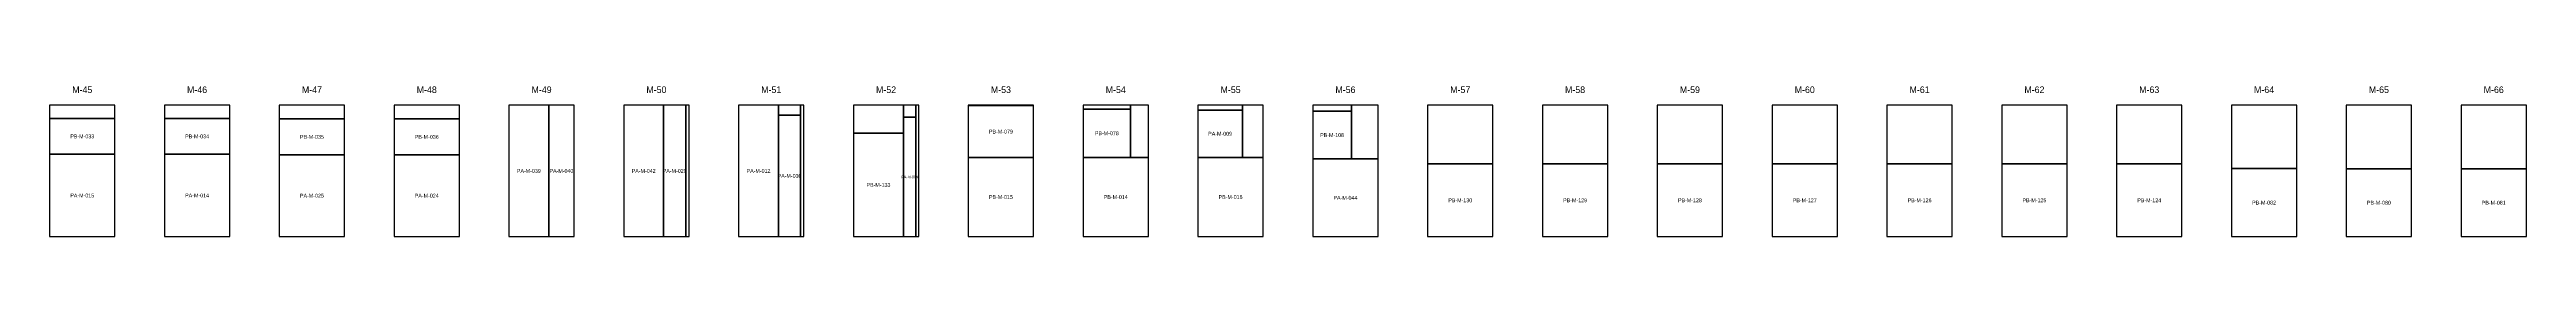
# Model space of a CAD drawing. Header units: metres. Extents: x 315 to 341.7, y -151.2 to -120.
# Drawn here: x 316.46 to 339.02, y -139.76 to -138.39 of the extents above; entities that cross this region are included whole.
import ezdxf
from ezdxf.enums import TextEntityAlignment as Align

# ---------------------------------------------------------------- set-up
doc = ezdxf.new("R2010")
doc.units = ezdxf.units.M
for name, color, linetype in [('CORTE-DESPERDICIO', 1, 'Continuous'), ('CORTE-RECORTE', 3, 'Continuous'), ('CORTE-SOBRANTE', 2, 'Continuous'), ('CORTE-TEXTO', 5, 'Continuous'), ('CORTE-TILE', 7, 'Continuous')]:
    doc.layers.add(name, color=color, linetype=linetype)

msp = doc.modelspace()

# ---------------------------------------------------------------- linework, layer by layer
at = {"layer": 'CORTE-DESPERDICIO'}
for points in [[(322.2544, -139.7558), (322.2848, -139.7558), (322.2848, -138.5618), (322.2544, -138.5618)], [(323.0985, -138.6518), (323.3004, -138.6518), (323.3004, -138.5618), (323.0985, -138.5618)], [(323.3004, -139.7558), (323.3308, -139.7558), (323.3308, -138.5618), (323.3004, -138.5618)], [(324.3502, -139.7558), (324.3768, -139.7558), (324.3768, -138.5618), (324.3502, -138.5618)], [(325.8728, -138.5978), (326.3064, -138.5978), (326.3064, -138.5618), (325.8728, -138.5618)], [(326.9188, -138.6061), (327.3248, -138.6061), (327.3248, -138.5618), (326.9188, -138.5618)], [(327.9648, -138.6168), (328.3188, -138.6168), (328.3188, -138.5618), (327.9648, -138.5618)]]:
    msp.add_lwpolyline(points, close=True, dxfattribs=at)
at = {"layer": 'CORTE-RECORTE'}
for points in [[(316.4588, -139.008), (317.0548, -139.008), (317.0548, -138.6827), (316.4588, -138.6827)], [(317.5048, -139.008), (318.1008, -139.008), (318.1008, -138.6827), (317.5048, -138.6827)], [(318.5508, -139.012), (319.1468, -139.012), (319.1468, -138.6867), (318.5508, -138.6867)], [(319.5968, -139.012), (320.1928, -139.012), (320.1928, -138.6867), (319.5968, -138.6867)], [(320.6428, -139.7558), (321.0065, -139.7558), (321.0065, -138.5618), (320.6428, -138.5618)], [(321.0065, -139.7558), (321.2366, -139.7558), (321.2366, -138.5618), (321.0065, -138.5618)], [(321.6888, -139.7558), (322.0525, -139.7558), (322.0525, -138.5618), (321.6888, -138.5618)], [(322.0525, -139.7558), (322.2544, -139.7558), (322.2544, -138.5618), (322.0525, -138.5618)], [(322.7348, -139.7558), (323.0985, -139.7558), (323.0985, -138.5618), (322.7348, -138.5618)], [(323.0985, -139.7558), (323.3004, -139.7558), (323.3004, -138.6518), (323.0985, -138.6518)], [(324.2384, -139.7558), (324.3502, -139.7558), (324.3502, -138.6716), (324.2384, -138.6716)], [(324.8268, -139.0361), (325.4228, -139.0361), (325.4228, -138.5681), (324.8268, -138.5681)], [(325.8728, -139.0361), (326.3064, -139.0361), (326.3064, -138.5978), (325.8728, -138.5978)], [(326.9188, -139.0361), (327.3248, -139.0361), (327.3248, -138.6061), (326.9188, -138.6061)], [(327.9648, -139.0498), (328.3188, -139.0498), (328.3188, -138.6168), (327.9648, -138.6168)], [(323.7808, -139.7558), (324.2384, -139.7558), (324.2384, -138.8158), (323.7808, -138.8158)], [(316.4588, -139.7558), (317.0548, -139.7558), (317.0548, -139.008), (316.4588, -139.008)], [(317.5048, -139.7558), (318.1008, -139.7558), (318.1008, -139.008), (317.5048, -139.008)], [(318.5508, -139.7558), (319.1468, -139.7558), (319.1468, -139.012), (318.5508, -139.012)], [(319.5968, -139.7558), (320.1928, -139.7558), (320.1928, -139.012), (319.5968, -139.012)], [(324.8268, -139.7558), (325.4228, -139.7558), (325.4228, -139.0361), (324.8268, -139.0361)], [(325.8728, -139.7558), (326.4688, -139.7558), (326.4688, -139.0361), (325.8728, -139.0361)], [(326.9188, -139.7558), (327.5148, -139.7558), (327.5148, -139.0361), (326.9188, -139.0361)], [(327.9648, -139.7558), (328.5608, -139.7558), (328.5608, -139.0498), (327.9648, -139.0498)], [(329.0108, -139.7558), (329.6068, -139.7558), (329.6068, -139.0958), (329.0108, -139.0958)], [(330.0568, -139.7558), (330.6528, -139.7558), (330.6528, -139.0958), (330.0568, -139.0958)], [(331.1028, -139.7558), (331.6988, -139.7558), (331.6988, -139.0958), (331.1028, -139.0958)], [(332.1488, -139.7558), (332.7448, -139.7558), (332.7448, -139.0958), (332.1488, -139.0958)], [(333.1948, -139.7558), (333.7908, -139.7558), (333.7908, -139.0958), (333.1948, -139.0958)], [(334.2408, -139.7558), (334.8368, -139.7558), (334.8368, -139.0958), (334.2408, -139.0958)], [(335.2868, -139.7558), (335.8828, -139.7558), (335.8828, -139.0958), (335.2868, -139.0958)], [(336.3328, -139.7558), (336.9288, -139.7558), (336.9288, -139.1375), (336.3328, -139.1375)], [(337.3788, -139.7558), (337.9748, -139.7558), (337.9748, -139.1395), (337.3788, -139.1395)], [(338.4248, -139.7558), (339.0208, -139.7558), (339.0208, -139.1395), (338.4248, -139.1395)]]:
    msp.add_lwpolyline(points, close=True, dxfattribs=at)
at = {"layer": 'CORTE-SOBRANTE'}
for points in [[(316.4588, -138.6827), (317.0548, -138.6827), (317.0548, -138.5618), (316.4588, -138.5618)], [(317.5048, -138.6827), (318.1008, -138.6827), (318.1008, -138.5618), (317.5048, -138.5618)], [(318.5508, -138.6867), (319.1468, -138.6867), (319.1468, -138.5618), (318.5508, -138.5618)], [(319.5968, -138.6867), (320.1928, -138.6867), (320.1928, -138.5618), (319.5968, -138.5618)], [(323.7808, -138.8158), (324.2384, -138.8158), (324.2384, -138.5618), (323.7808, -138.5618)], [(324.2384, -138.6716), (324.3502, -138.6716), (324.3502, -138.5618), (324.2384, -138.5618)], [(326.3064, -139.0361), (326.4688, -139.0361), (326.4688, -138.5618), (326.3064, -138.5618)], [(327.3248, -139.0361), (327.5148, -139.0361), (327.5148, -138.5618), (327.3248, -138.5618)], [(328.3188, -139.0498), (328.5608, -139.0498), (328.5608, -138.5618), (328.3188, -138.5618)], [(329.0108, -139.0958), (329.6068, -139.0958), (329.6068, -138.5618), (329.0108, -138.5618)], [(330.0568, -139.0958), (330.6528, -139.0958), (330.6528, -138.5618), (330.0568, -138.5618)], [(331.1028, -139.0958), (331.6988, -139.0958), (331.6988, -138.5618), (331.1028, -138.5618)], [(332.1488, -139.0958), (332.7448, -139.0958), (332.7448, -138.5618), (332.1488, -138.5618)], [(333.1948, -139.0958), (333.7908, -139.0958), (333.7908, -138.5618), (333.1948, -138.5618)], [(334.2408, -139.0958), (334.8368, -139.0958), (334.8368, -138.5618), (334.2408, -138.5618)], [(335.2868, -139.0958), (335.8828, -139.0958), (335.8828, -138.5618), (335.2868, -138.5618)], [(336.3328, -139.1375), (336.9288, -139.1375), (336.9288, -138.5618), (336.3328, -138.5618)], [(337.3788, -139.1395), (337.9748, -139.1395), (337.9748, -138.5618), (337.3788, -138.5618)], [(338.4248, -139.1395), (339.0208, -139.1395), (339.0208, -138.5618), (338.4248, -138.5618)]]:
    msp.add_lwpolyline(points, close=True, dxfattribs=at)
at = {"layer": 'CORTE-TILE'}
for points in [[(316.4588, -139.7558), (317.0548, -139.7558), (317.0548, -138.5618), (316.4588, -138.5618)], [(317.5048, -139.7558), (318.1008, -139.7558), (318.1008, -138.5618), (317.5048, -138.5618)], [(318.5508, -139.7558), (319.1468, -139.7558), (319.1468, -138.5618), (318.5508, -138.5618)], [(319.5968, -139.7558), (320.1928, -139.7558), (320.1928, -138.5618), (319.5968, -138.5618)], [(320.6428, -139.7558), (321.2388, -139.7558), (321.2388, -138.5618), (320.6428, -138.5618)], [(321.6888, -139.7558), (322.2848, -139.7558), (322.2848, -138.5618), (321.6888, -138.5618)], [(322.7348, -139.7558), (323.3308, -139.7558), (323.3308, -138.5618), (322.7348, -138.5618)], [(323.7808, -139.7558), (324.3768, -139.7558), (324.3768, -138.5618), (323.7808, -138.5618)], [(324.8268, -139.7558), (325.4228, -139.7558), (325.4228, -138.5618), (324.8268, -138.5618)], [(325.8728, -139.7558), (326.4688, -139.7558), (326.4688, -138.5618), (325.8728, -138.5618)], [(326.9188, -139.7558), (327.5148, -139.7558), (327.5148, -138.5618), (326.9188, -138.5618)], [(327.9648, -139.7558), (328.5608, -139.7558), (328.5608, -138.5618), (327.9648, -138.5618)], [(329.0108, -139.7558), (329.6068, -139.7558), (329.6068, -138.5618), (329.0108, -138.5618)], [(330.0568, -139.7558), (330.6528, -139.7558), (330.6528, -138.5618), (330.0568, -138.5618)], [(331.1028, -139.7558), (331.6988, -139.7558), (331.6988, -138.5618), (331.1028, -138.5618)], [(332.1488, -139.7558), (332.7448, -139.7558), (332.7448, -138.5618), (332.1488, -138.5618)], [(333.1948, -139.7558), (333.7908, -139.7558), (333.7908, -138.5618), (333.1948, -138.5618)], [(334.2408, -139.7558), (334.8368, -139.7558), (334.8368, -138.5618), (334.2408, -138.5618)], [(335.2868, -139.7558), (335.8828, -139.7558), (335.8828, -138.5618), (335.2868, -138.5618)], [(336.3328, -139.7558), (336.9288, -139.7558), (336.9288, -138.5618), (336.3328, -138.5618)], [(337.3788, -139.7558), (337.9748, -139.7558), (337.9748, -138.5618), (337.3788, -138.5618)], [(338.4248, -139.7558), (339.0208, -139.7558), (339.0208, -138.5618), (338.4248, -138.5618)]]:
    msp.add_lwpolyline(points, close=True, dxfattribs=at)

# ---------------------------------------------------------------- texts
at = {"layer": 'CORTE-TEXTO'}
for s, height, p in [('M-45', 0.06, (316.7568, -138.4218)), ('M-46', 0.06, (317.8028, -138.4218)), ('M-47', 0.06, (318.8488, -138.4218)), ('M-48', 0.06, (319.8948, -138.4218)), ('M-49', 0.06, (320.9408, -138.4218)), ('M-50', 0.06, (321.9868, -138.4218)), ('M-51', 0.06, (323.0328, -138.4218)), ('M-52', 0.06, (324.0788, -138.4218)), ('M-53', 0.06, (325.1248, -138.4218)), ('M-54', 0.06, (326.1708, -138.4218)), ('M-55', 0.06, (327.2168, -138.4218)), ('M-56', 0.06, (328.2628, -138.4218)), ('M-57', 0.06, (329.3088, -138.4218)), ('M-58', 0.06, (330.3548, -138.4218)), ('M-59', 0.06, (331.4008, -138.4218)), ('M-60', 0.06, (332.4468, -138.4218)), ('M-61', 0.06, (333.4928, -138.4218)), ('M-62', 0.06, (334.5388, -138.4218)), ('M-63', 0.06, (335.5848, -138.4218)), ('M-64', 0.06, (336.6308, -138.4218)), ('M-65', 0.06, (337.6768, -138.4218)), ('M-66', 0.06, (338.7228, -138.4218)), ('PB-M-033', 0.035, (316.7568, -138.8453)), ('PB-M-034', 0.035, (317.8028, -138.8453)), ('PB-M-035', 0.035, (318.8488, -138.8493)), ('PB-M-036', 0.035, (319.8948, -138.8493)), ('PB-M-079', 0.035, (325.1248, -138.8021)), ('PB-M-078', 0.035, (326.0896, -138.8169)), ('PA-M-009', 0.035, (327.1218, -138.8211)), ('PB-M-108', 0.035, (328.1418, -138.8333)), ('PA-M-039', 0.035, (320.8247, -139.1588)), ('PA-M-040', 0.035, (321.1216, -139.1588)), ('PA-M-042', 0.035, (321.8707, -139.1588)), ('PA-M-020', 0.035, (322.1535, -139.1588)), ('PA-M-012', 0.035, (322.9167, -139.1588)), ('PA-M-030', 0.035, (323.1995, -139.2038)), ('PA-M-004', 0.02484, (324.2943, -139.2137)), ('PA-M-015', 0.035, (316.7568, -139.3819)), ('PA-M-014', 0.035, (317.8028, -139.3819)), ('PA-M-025', 0.035, (318.8488, -139.3839)), ('PA-M-024', 0.035, (319.8948, -139.3839)), ('PB-M-133', 0.035, (324.0096, -139.2858)), ('PB-M-015', 0.035, (325.1248, -139.3959)), ('PB-M-014', 0.035, (326.1708, -139.3959)), ('PB-M-016', 0.035, (327.2168, -139.3959)), ('PA-M-044', 0.035, (328.2628, -139.4028)), ('PB-M-130', 0.035, (329.3088, -139.4258)), ('PB-M-129', 0.035, (330.3548, -139.4258)), ('PB-M-128', 0.035, (331.4008, -139.4258)), ('PB-M-127', 0.035, (332.4468, -139.4258)), ('PB-M-126', 0.035, (333.4928, -139.4258)), ('PB-M-125', 0.035, (334.5388, -139.4258)), ('PB-M-124', 0.035, (335.5848, -139.4258)), ('PB-M-082', 0.035, (336.6308, -139.4467)), ('PB-M-080', 0.035, (337.6768, -139.4476)), ('PB-M-081', 0.035, (338.7228, -139.4476))]:
    msp.add_text(s, height=height, dxfattribs=at).set_placement(p, align=Align.MIDDLE_CENTER)

doc.saveas('drawing.dxf')
